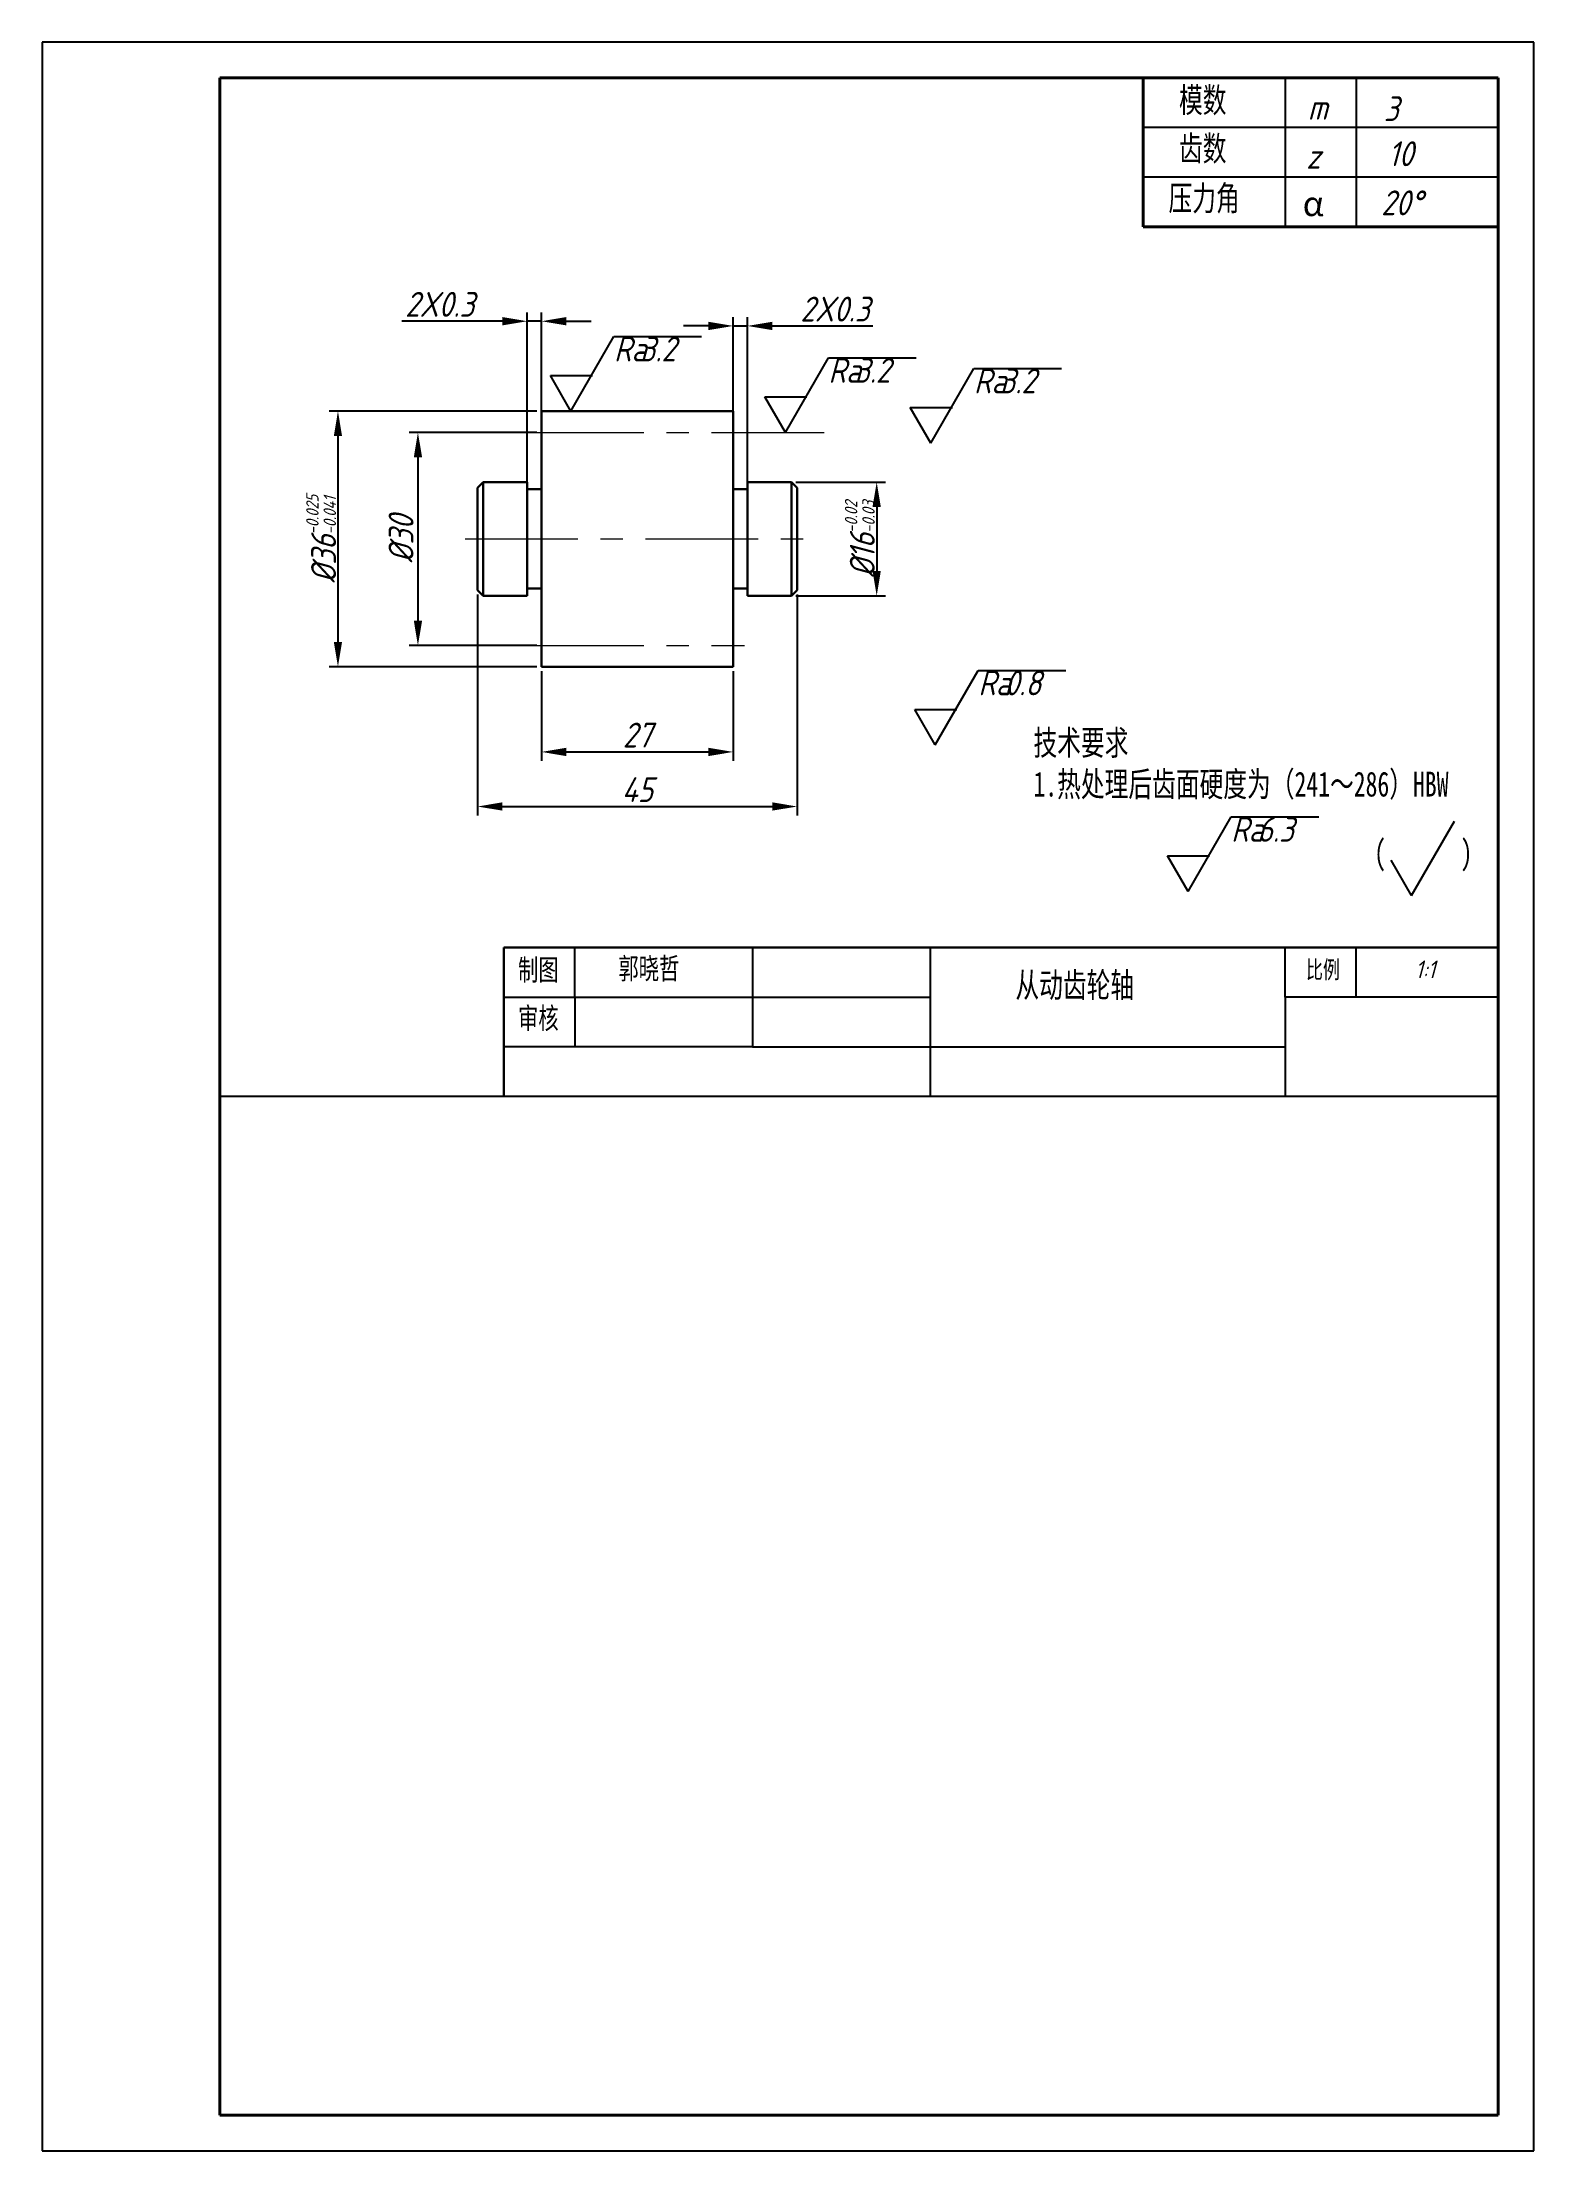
# Model space of a CAD drawing. Header units: millimetres. Extents: x -2889 to 8174, y 2447 to 8478.
# Drawn here: x 3127.2 to 3337.2, y 3728.6 to 4025.6 of the extents above; entities that cross this region are included whole.
import ezdxf

# ---------------------------------------------------------------- set-up
doc = ezdxf.new("R2010")
doc.units = ezdxf.units.MM
doc.linetypes.add('CENTER', pattern=[50.8, 31.75, -6.35, 6.35, -6.35])
for name, color, linetype, lineweight in [('粗', 7, 'Continuous', 30), ('粗实线', 7, 'Continuous', 40), ('细点画线', 255, 'CENTER', 5)]:
    doc.layers.add(name, color=color, linetype=linetype, lineweight=lineweight)
doc.layers.add('细实线', color=255, linetype='Continuous')
doc.styles.add('字母和数字', font='gbeitc.shx')
doc.styles.add('数字与字母', font='gbeitc.shx')
doc.styles.add('汉字', font='simfang.ttf', dxfattribs={"width": 0.7})
doc.dimstyles.new('721$0', dxfattribs={"dimtxt": 3.5, "dimasz": 3.5, "dimexe": 1.25, "dimexo": 0.625, "dimtad": 1, "dimtoh": 1, "dimdsep": 46, "dimtxsty": '数字与字母', "dimcen": 2.5, "dimadec": 0, "dimazin": 0, "dimtfac": 1, "dimtmove": 0, "dimatfit": 3, "dimfxl": 1, "dimlwd": 25, "dimlwe": 25, "dimarcsym": 0})

msp = doc.modelspace()

# ---------------------------------------------------------------- texts
at = {"color": 0, "attachment_point": 1, "style": '汉字'}
for s, width, gutter_width, heights, insert, char_height in [('{\\fSimSun|b0|i0|c134|p2;郭晓哲}', 29.09305, 0, [19.309], (3208.302, 3896.645), 3), ('{\\fSimSun|b0|i0|c134|p2;比例}', 7.47777, 12.5, [0], (3305.107, 3896.242), 2.5), ('{\\fSimSun|b0|i0|c134|p2;审核}', 10, 50, [3.975], (3194.168, 3889.648), 3)]:
    msp.add_mtext_dynamic_manual_height_columns(s, width=width, gutter_width=gutter_width, heights=heights, dxfattribs=dict(at, insert=insert, char_height=char_height))
at = {"layer": '粗实线', "insert": (3264.203, 3894.577), "char_height": 3.5, "attachment_point": 1, "style": '汉字'}
msp.add_mtext_dynamic_manual_height_columns('从动齿轮轴', width=25.67295, gutter_width=17.5, heights=[0], dxfattribs=at)
at = {"layer": '细实线', "char_height": 3.5, "attachment_point": 1}
for s, width, insert, style in [('模数', 10.54841, (3287.227, 4019.22), '汉字'), ('m', 6.25546, (3305.361, 4018.196), '数字与字母'), ('3', 10.67107, (3316.052, 4017.995), '数字与字母'), ('齿数', 7.2367, (3287.227, 4012.396), '汉字'), ('z', 4.78359, (3305.135, 4011.286), '数字与字母'), ('10', 10.18045, (3316.665, 4011.649), '数字与字母'), ('压力角', 12.14295, (3285.755, 4005.392), '汉字'), ('{\\fSimSun|b0|i0|c134|p2;α}', 5.64218, (3304.644, 4004.622), '数字与字母'), ('20%%D', 11.1617, (3315.684, 4004.737), '数字与字母'), ('\\pxi-3,l4,t4;(^I )', 18.59458, (3311.204, 3913.241), '汉字')]:
    msp.add_mtext_dynamic_manual_height_columns(s, width=width, gutter_width=17.5, heights=[0], dxfattribs=dict(at, insert=insert, style=style))
at = {"layer": '细实线', "color": 0, "attachment_point": 1}
for s, width, gutter_width, heights, insert, char_height, style in [('技术要求\\P1.热处理后齿面硬度为（241～286）HBW', 65.90915, 17.5, [0], (3266.74, 3928.702), 3.5, '汉字'), ('制图', 11.36184, 1.558, [6.746], (3194.168, 3896.457), 3, '汉字'), ('1:1', 0.01562, 12.5, [0], (3320.48, 3896.275), 2.5, '字母和数字')]:
    msp.add_mtext_dynamic_manual_height_columns(s, width=width, gutter_width=gutter_width, heights=heights, dxfattribs=dict(at, insert=insert, char_height=char_height, style=style))

# ---------------------------------------------------------------- blocks, each defined once
blk = doc.blocks.new('*D89')
at = {"layer": 'Defpoints', "color": 0, "transparency": 16777216}
for p in [(3197.47, 3973.65), (3168.82, 3937.65), (3197.47, 3937.65)]:
    blk.add_point(p, dxfattribs=at)
at = {"layer": '细实线', "color": 0, "lineweight": 25, "transparency": 16777216}
for p, q in [((3196.84, 3973.65), (3167.57, 3973.65)), ((3168.82, 3970.15), (3168.82, 3941.15)), ((3196.84, 3937.65), (3167.57, 3937.65))]:
    blk.add_line(p, q, dxfattribs=at)
at = {"layer": '细实线', "color": 0, "transparency": 16777216}
for points in [[(3168.24, 3970.15), (3169.4, 3970.15), (3168.82, 3973.65)], [(3168.24, 3941.15), (3169.4, 3941.15), (3168.82, 3937.65)]]:
    blk.add_solid(points, dxfattribs=at)
at = {"layer": '细实线', "color": 0, "transparency": 16777216, "insert": (3166.45, 3955.65), "char_height": 3.5, "attachment_point": 5, "rotation": 90, "style": '数字与字母'}
blk.add_mtext('%%C36{\\H1.75;\\S-0.025^ -0.041;}', dxfattribs=at)
blk = doc.blocks.new('*D90')
at = {"layer": 'Defpoints', "color": 0, "transparency": 16777216}
for p in [(3197.47, 3970.64), (3180.08, 3940.64), (3197.47, 3940.64)]:
    blk.add_point(p, dxfattribs=at)
at = {"layer": '细实线', "color": 0, "lineweight": 25, "transparency": 16777216}
for p, q in [((3196.84, 3970.64), (3178.83, 3970.64)), ((3180.08, 3967.14), (3180.08, 3944.14)), ((3196.84, 3940.64), (3178.83, 3940.64))]:
    blk.add_line(p, q, dxfattribs=at)
at = {"layer": '细实线', "color": 0, "transparency": 16777216}
for points in [[(3179.5, 3967.14), (3180.67, 3967.14), (3180.08, 3970.64)], [(3179.5, 3944.14), (3180.67, 3944.14), (3180.08, 3940.64)]]:
    blk.add_solid(points, dxfattribs=at)
at = {"layer": '细实线', "color": 0, "transparency": 16777216, "insert": (3177.71, 3955.64), "char_height": 3.5, "attachment_point": 5, "rotation": 90, "style": '数字与字母'}
blk.add_mtext('%%C30', dxfattribs=at)
blk = doc.blocks.new('*D91')
at = {"layer": 'Defpoints', "color": 0, "transparency": 16777216}
for p in [(3188.47, 3948.45), (3233.47, 3948.45), (3233.47, 3917.96)]:
    blk.add_point(p, dxfattribs=at)
at = {"layer": '细实线', "color": 0, "lineweight": 25, "transparency": 16777216}
for p, q in [((3188.47, 3947.82), (3188.47, 3916.71)), ((3233.47, 3947.82), (3233.47, 3916.71)), ((3191.97, 3917.96), (3229.97, 3917.96))]:
    blk.add_line(p, q, dxfattribs=at)
at = {"layer": '细实线', "color": 0, "transparency": 16777216}
for points in [[(3191.97, 3918.55), (3191.97, 3917.38), (3188.47, 3917.96)], [(3229.97, 3918.55), (3229.97, 3917.38), (3233.47, 3917.96)]]:
    blk.add_solid(points, dxfattribs=at)
at = {"layer": '细实线', "color": 0, "transparency": 16777216, "insert": (3210.97, 3920.34), "char_height": 3.5, "attachment_point": 5, "style": '数字与字母'}
blk.add_mtext('45', dxfattribs=at)
blk = doc.blocks.new('*D92')
at = {"layer": 'Defpoints', "color": 0, "transparency": 16777216}
for p in [(3197.47, 3937.65), (3224.47, 3937.65), (3224.47, 3925.65)]:
    blk.add_point(p, dxfattribs=at)
at = {"layer": '细实线', "color": 0, "lineweight": 25, "transparency": 16777216}
for p, q in [((3197.47, 3937.02), (3197.47, 3924.4)), ((3224.47, 3937.02), (3224.47, 3924.4)), ((3200.97, 3925.65), (3220.97, 3925.65))]:
    blk.add_line(p, q, dxfattribs=at)
at = {"layer": '细实线', "color": 0, "transparency": 16777216}
for points in [[(3200.97, 3926.23), (3200.97, 3925.06), (3197.47, 3925.65)], [(3220.97, 3926.23), (3220.97, 3925.06), (3224.47, 3925.65)]]:
    blk.add_solid(points, dxfattribs=at)
at = {"layer": '细实线', "color": 0, "transparency": 16777216, "insert": (3210.97, 3928.02), "char_height": 3.5, "attachment_point": 5, "style": '数字与字母'}
blk.add_mtext('27', dxfattribs=at)
blk = doc.blocks.new('*D93')
at = {"layer": 'Defpoints', "color": 0, "transparency": 16777216}
for p in [(3226.47, 3985.65), (3224.47, 3962.65), (3226.47, 3962.65)]:
    blk.add_point(p, dxfattribs=at)
at = {"layer": '细实线', "color": 0, "lineweight": 25, "transparency": 16777216}
for p, q in [((3224.47, 3963.27), (3224.47, 3986.9)), ((3226.47, 3963.27), (3226.47, 3986.9)), ((3220.97, 3985.65), (3217.47, 3985.65)), ((3224.47, 3985.65), (3226.47, 3985.65)), ((3229.97, 3985.65), (3244.12, 3985.65))]:
    blk.add_line(p, q, dxfattribs=at)
at = {"layer": '细实线', "color": 0, "transparency": 16777216}
for points in [[(3220.97, 3986.23), (3220.97, 3985.06), (3224.47, 3985.65)], [(3229.97, 3986.23), (3229.97, 3985.06), (3226.47, 3985.65)]]:
    blk.add_solid(points, dxfattribs=at)
at = {"layer": '细实线', "color": 0, "transparency": 16777216, "insert": (3238.79, 3988.02), "char_height": 3.5, "attachment_point": 5, "style": '数字与字母'}
blk.add_mtext('2X0.3', dxfattribs=at)
blk = doc.blocks.new('*D94')
at = {"layer": 'Defpoints', "color": 0, "transparency": 16777216}
for p in [(3197.47, 3986.31), (3195.47, 3962.65), (3197.47, 3962.65)]:
    blk.add_point(p, dxfattribs=at)
at = {"layer": '细实线', "color": 0, "lineweight": 25, "transparency": 16777216}
for p, q in [((3191.97, 3986.31), (3177.81, 3986.31)), ((3195.47, 3963.27), (3195.47, 3987.56)), ((3197.47, 3986.31), (3195.47, 3986.31)), ((3197.47, 3963.27), (3197.47, 3987.56)), ((3200.97, 3986.31), (3204.47, 3986.31))]:
    blk.add_line(p, q, dxfattribs=at)
at = {"layer": '细实线', "color": 0, "transparency": 16777216}
for points in [[(3191.97, 3986.9), (3191.97, 3985.73), (3195.47, 3986.31)], [(3200.97, 3986.9), (3200.97, 3985.73), (3197.47, 3986.31)]]:
    blk.add_solid(points, dxfattribs=at)
at = {"layer": '细实线', "color": 0, "transparency": 16777216, "insert": (3183.14, 3988.69), "char_height": 3.5, "attachment_point": 5, "style": '数字与字母'}
blk.add_mtext('2X0.3', dxfattribs=at)
blk = doc.blocks.new('*D95')
at = {"layer": 'Defpoints', "color": 0, "transparency": 16777216}
for p in [(3232.67, 3963.65), (3232.67, 3947.65), (3244.67, 3947.65)]:
    blk.add_point(p, dxfattribs=at)
at = {"layer": '细实线', "color": 0, "lineweight": 25, "transparency": 16777216}
for p, q in [((3233.29, 3963.65), (3245.92, 3963.65)), ((3244.67, 3960.15), (3244.67, 3951.15)), ((3233.29, 3947.65), (3245.92, 3947.65))]:
    blk.add_line(p, q, dxfattribs=at)
at = {"layer": '细实线', "color": 0, "transparency": 16777216}
for points in [[(3244.08, 3960.15), (3245.25, 3960.15), (3244.67, 3963.65)], [(3244.08, 3951.15), (3245.25, 3951.15), (3244.67, 3947.65)]]:
    blk.add_solid(points, dxfattribs=at)
at = {"layer": '细实线', "color": 0, "transparency": 16777216, "insert": (3242.29, 3955.65), "char_height": 3.5, "attachment_point": 5, "rotation": 90, "style": '数字与字母'}
blk.add_mtext('%%C16{\\H1.75;\\S-0.02^ -0.03;}', dxfattribs=at)
blk = doc.blocks.new('粗糙度')
at = {"layer": '细实线'}
for p, q in [((0, 0), (6.06, 10.5)), ((6.06, 10.5), (18.4, 10.5)), ((0, 0), (-2.89, 5)), ((-2.89, 5), (3.03, 5))]:
    blk.add_line(p, q, dxfattribs=at)
at = {"style": '数字与字母'}
blk.add_attdef('1', (9.76, 7), '', height=3.5, dxfattribs=at)
at = {"layer": '细实线', "insert": (6.06, 10.5), "char_height": 3.5, "attachment_point": 1, "style": '数字与字母'}
blk.add_mtext_dynamic_manual_height_columns('Ra', width=3.6972, gutter_width=12.5, heights=[0], dxfattribs=at)
blk = doc.blocks.new('对勾')
at = {"layer": '细实线'}
for q in [(6.06, 10.5), (-2.89, 5)]:
    blk.add_line((0, 0), q, dxfattribs=at)

# ---------------------------------------------------------------- dimensions: what is measured, and where the dimension line sits
at = {"layer": '细实线'}
for base, p1, p2, angle, override, picture, middle in [((3197.466, 3986.312), (3195.466, 3962.647), (3197.466, 3962.647), 0, {"dimpost": 'X0.3'}, '*D94', (3183.138, 3986.312)), ((3168.821, 3937.647), (3197.466, 3973.647), (3197.466, 3937.647), 270, {"dimpost": '%%C<>', "dimtol": 1, "dimtp": -0.025, "dimtm": 0.041, "dimtfac": 0.5, "dimtdec": 3, "dimtzin": 0}, '*D89', (3168.821, 3955.647)), ((3180.085, 3940.641), (3197.466, 3970.643), (3197.466, 3940.641), 270, {"dimpost": '%%C<>'}, '*D90', (3180.085, 3955.642))]:
    dim = msp.add_linear_dim(base=base, p1=p1, p2=p2, angle=angle, dimstyle='721$0', override=override, dxfattribs=at)
    dim.commit()
    dim.dimension.update_dxf_attribs({"geometry": picture, "text_midpoint": middle, "dimtype": 161})
for p1, p2, distance, override, picture, middle in [((3224.466, 3962.647), (3226.466, 3962.647), 23, {"dimpost": 'X0.3'}, '*D93', (3238.794, 3988.022)), ((3232.666, 3963.647), (3232.666, 3947.647), 12, {"dimgap": 0.625, "dimpost": '%%C<>', "dimtol": 1, "dimlim": 0, "dimtp": -0.02, "dimtm": 0.033, "dimtfac": 0.5, "dimtzin": 0}, '*D95', (3242.291, 3955.647))]:
    dim = msp.add_aligned_dim(p1=p1, p2=p2, distance=distance, dimstyle='721$0', override=override, dxfattribs=at)
    dim.commit()
    dim.dimension.update_dxf_attribs({"geometry": picture, "text_midpoint": middle})
dim = msp.add_aligned_dim(p1=(3188.466, 3948.447), p2=(3233.466, 3948.447), distance=-30.484, dimstyle='721$0', dxfattribs=at)
dim.commit()
dim.dimension.update_dxf_attribs({"geometry": '*D91', "text_midpoint": (3210.966, 3920.338)})
dim = msp.add_aligned_dim(p1=(3197.466, 3937.647), p2=(3224.466, 3937.647), distance=-12, text='27', dimstyle='721$0', override={"dimpost": ''}, dxfattribs=at)
dim.commit()
dim.dimension.update_dxf_attribs({"geometry": '*D92', "text_midpoint": (3210.966, 3928.022)})

# ---------------------------------------------------------------- linework, layer by layer
at = {"color": 0}
for p, q in [((3202.182, 3891.116), (3202.182, 3898.116)), ((3227.182, 3898.116), (3227.182, 3884.116)), ((3252.182, 3898.116), (3252.182, 3877.116)), ((3302.182, 3891.116), (3302.182, 3898.116)), ((3312.182, 3891.116), (3312.182, 3898.116)), ((3192.182, 3891.116), (3202.182, 3891.116)), ((3202.182, 3891.116), (3227.182, 3891.116)), ((3202.182, 3891.116), (3202.182, 3884.116)), ((3227.182, 3891.116), (3252.182, 3891.116)), ((3312.182, 3891.116), (3302.182, 3891.116)), ((3302.182, 3891.116), (3302.182, 3877.116)), ((3332.182, 3891.116), (3312.182, 3891.116)), ((3227.182, 3884.116), (3192.182, 3884.116)), ((3227.182, 3884.116), (3252.182, 3884.116)), ((3252.182, 3884.116), (3302.182, 3884.116))]:
    msp.add_line(p, q, dxfattribs=at)
at = {"layer": '粗', "color": 0}
for p, q in [((3197.466, 3955.647), (3197.466, 3973.647)), ((3197.466, 3973.647), (3224.466, 3973.647)), ((3224.466, 3973.647), (3224.466, 3937.647)), ((3189.266, 3963.647), (3188.466, 3962.847)), ((3188.466, 3948.447), (3188.466, 3962.847)), ((3189.266, 3963.647), (3195.466, 3963.647)), ((3189.266, 3963.647), (3189.266, 3947.647)), ((3195.466, 3963.647), (3195.466, 3962.647)), ((3197.466, 3962.647), (3195.466, 3962.647)), ((3195.466, 3962.647), (3195.466, 3948.647)), ((3224.466, 3955.647), (3224.466, 3962.647)), ((3224.466, 3962.647), (3226.466, 3962.647)), ((3226.466, 3955.647), (3226.466, 3963.647)), ((3226.466, 3963.647), (3232.666, 3963.647)), ((3226.466, 3962.647), (3226.466, 3948.647)), ((3232.666, 3963.647), (3233.466, 3962.847)), ((3232.666, 3963.647), (3232.666, 3947.647)), ((3233.466, 3962.847), (3233.466, 3948.447)), ((3197.466, 3937.647), (3197.466, 3955.647)), ((3188.466, 3948.447), (3189.266, 3947.647)), ((3195.466, 3947.647), (3189.266, 3947.647)), ((3195.466, 3948.647), (3197.466, 3948.647)), ((3195.466, 3948.647), (3195.466, 3947.647)), ((3226.466, 3948.647), (3224.466, 3948.647)), ((3226.466, 3947.647), (3226.466, 3948.647)), ((3232.666, 3947.647), (3226.466, 3947.647)), ((3233.466, 3948.447), (3232.666, 3947.647)), ((3224.466, 3937.647), (3197.466, 3937.647)), ((3312.182, 3898.116), (3192.182, 3898.116)), ((3192.182, 3898.116), (3192.182, 3877.116)), ((3202.182, 3898.116), (3227.182, 3898.116)), ((3312.182, 3898.116), (3332.182, 3898.116))]:
    msp.add_line(p, q, dxfattribs=at)
at = {"layer": '粗实线'}
for p, q in [((3332.182, 4020.616), (3152.182, 4020.616)), ((3152.182, 4020.616), (3152.182, 3733.616)), ((3282.182, 4020.616), (3282.182, 3999.616)), ((3332.182, 3733.616), (3332.182, 4020.616)), ((3332.182, 3999.616), (3282.182, 3999.616)), ((3152.182, 3733.616), (3332.182, 3733.616))]:
    msp.add_line(p, q, dxfattribs=at)
at = {"layer": '细实线'}
for p, q in [((3337.182, 4025.616), (3127.182, 4025.616)), ((3127.182, 4025.616), (3127.182, 3728.616)), ((3337.182, 3728.616), (3337.182, 4025.616)), ((3302.182, 4020.616), (3302.182, 3999.616)), ((3312.182, 4020.616), (3312.182, 3999.616)), ((3332.182, 4013.616), (3282.182, 4013.616)), ((3332.182, 4006.616), (3282.182, 4006.616)), ((3332.182, 3877.116), (3152.182, 3877.116)), ((3127.182, 3728.616), (3337.182, 3728.616))]:
    msp.add_line(p, q, dxfattribs=at)
at = {"layer": '细点画线', "color": 0, "lineweight": 5, "ltscale": 0.5}
for p, q in [((3196.008, 3970.643), (3238.649, 3970.643)), ((3186.711, 3955.647), (3234.418, 3955.647)), ((3196.008, 3940.641), (3226.063, 3940.641))]:
    msp.add_line(p, q, dxfattribs=at)

# ---------------------------------------------------------------- block references
at = {"layer": '细实线', "color": 0}
for p, values in [((3201.615, 3973.647), {'1': '3.2'}), ((3231.809, 3970.643), {'1': '3.2'}), ((3252.291, 3969.153), {'1': '3.2'}), ((3252.905, 3926.625), {'1': '0.8'}), ((3288.502, 3906), {'1': '6.3'})]:
    msp.add_blockref('粗糙度', p, dxfattribs=at).add_auto_attribs(values)
at = {"layer": '细实线'}
msp.add_blockref('对勾', (3319.97, 3905.412), dxfattribs=at)

msp.set_redraw_order([(e.dxf.handle, doc.entitydb.next_handle()) for e in msp.query("TEXT MTEXT ATTDEF DIMENSION ARC_DIMENSION")])  # texts and dimensions are drawn at this point

doc.saveas('drawing.dxf')
